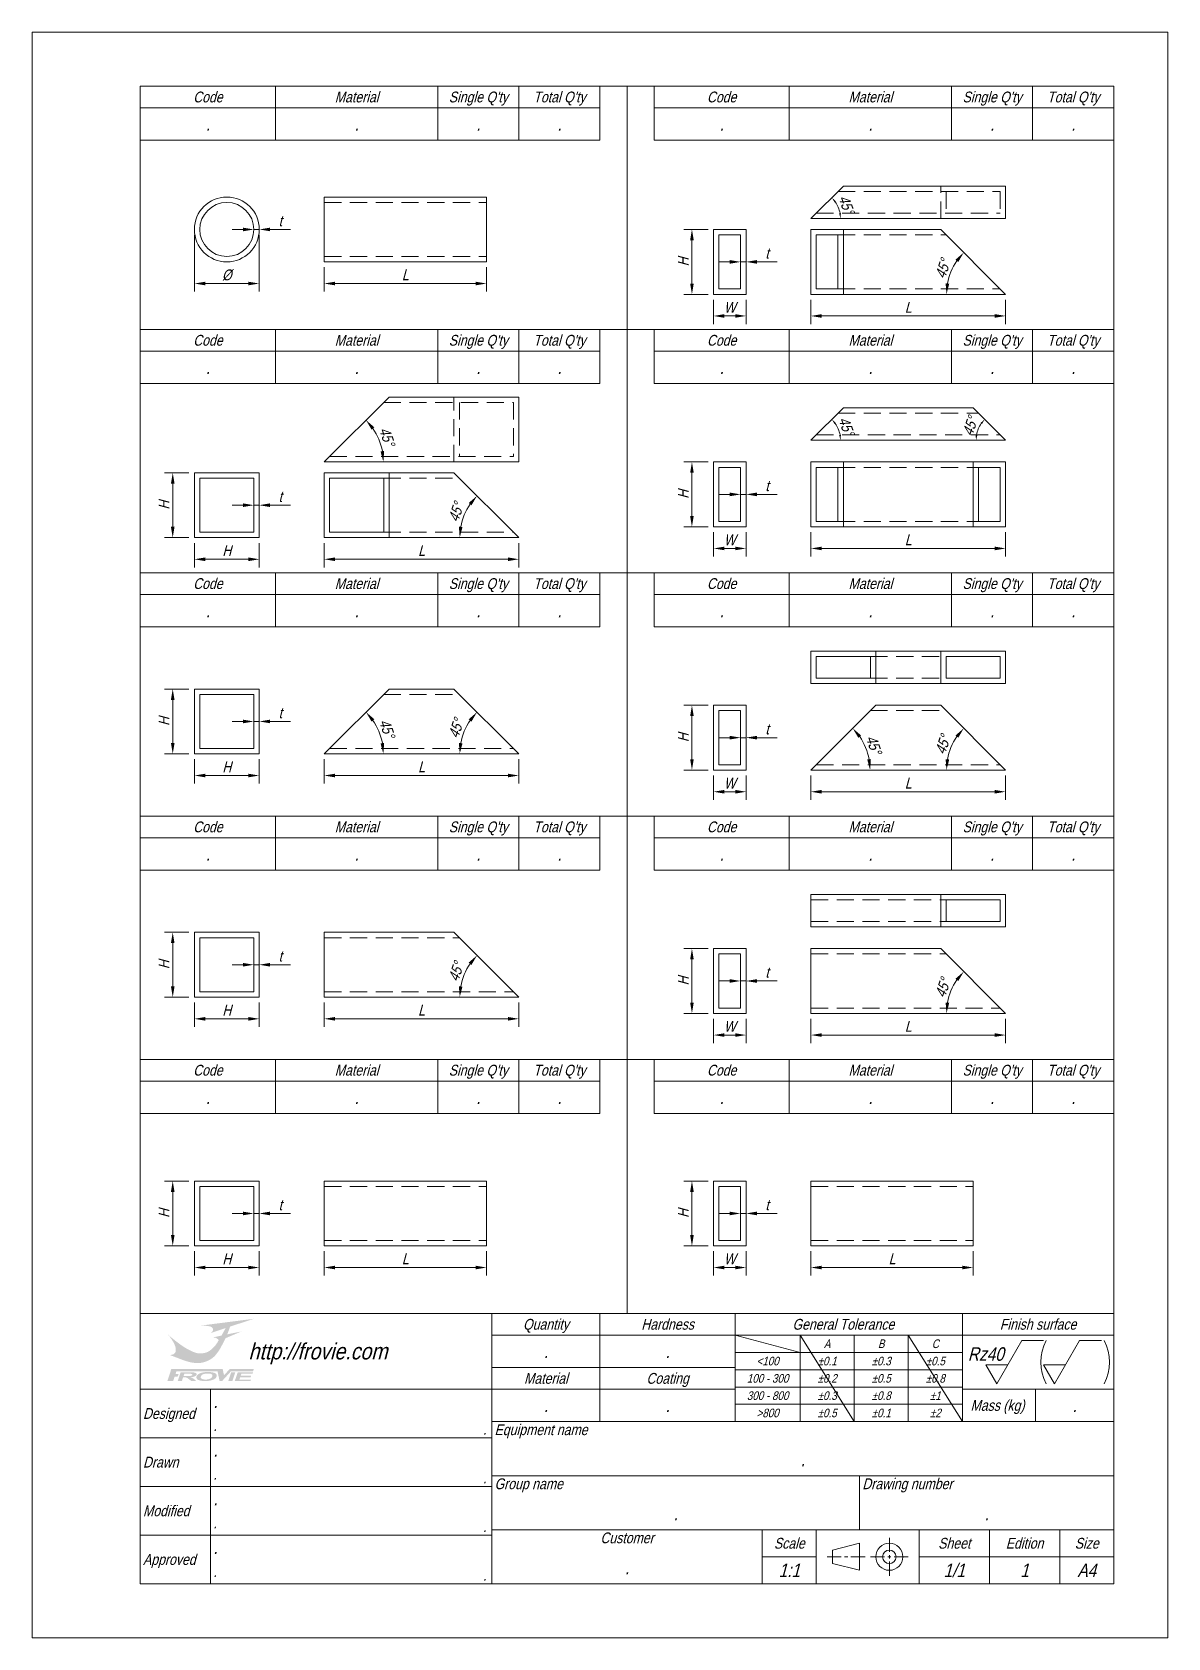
# Model space of a CAD drawing. Header units: millimetres. Extents: x 21 to 1591, y 51 to 2900.
# Drawn here: x 981.5 to 1191.5, y 51.2 to 348.2 of the extents above; entities that cross this region are included whole.
import ezdxf
from ezdxf.enums import TextEntityAlignment as Align

# ---------------------------------------------------------------- set-up
doc = ezdxf.new("R2010")
doc.units = ezdxf.units.MM
doc.header["$LTSCALE"] = 0.5
doc.linetypes.add('HIDDEN', pattern=[9.525, 6.35, -3.175])
doc.layers.get('0').update_dxf_attribs({"color": 9, "lineweight": 15})
doc.layers.get('Defpoints').update_dxf_attribs({"color": 9, "lineweight": 15})
doc.layers.add('Detaildimentions', color=5, linetype='Continuous', lineweight=15)
doc.layers.add('Namebox', color=9, linetype='Continuous', lineweight=20)
doc.styles.add('Capital', font='vnfonth.shx', dxfattribs={"width": 0.9, "oblique": 15})
doc.styles.add('Longhand', font='vnfont.shx', dxfattribs={"width": 0.85, "oblique": 15})

msp = doc.modelspace()

# ---------------------------------------------------------------- texts
at = {"layer": 'Detaildimentions', "color": 10, "style": 'Longhand', "oblique": 15, "width": 0.85}
for s, rotation, p in [('45°', 288.777831, (1130.5466, 315.8165)), ('H', 90, (1103.4927, 305.7231)), ('45°', 71.222169, (1151.3849, 303.9099)), ('45°', 288.777831, (1130.5466, 274.8165)), ('45°', 71.222169, (1156.4388, 274.8165)), ('45°', 288.777831, (1045.6006, 272.9099)), ('H', 90, (1007.4927, 260.7231)), ('45°', 71.222169, (1061.3849, 258.9099)), ('H', 90, (1103.4927, 262.7231)), ('H', 90, (1007.4927, 220.7231)), ('45°', 288.777831, (1045.6006, 218.9099)), ('45°', 71.222169, (1061.3849, 218.9099)), ('H', 90, (1103.4927, 217.7231)), ('45°', 288.777831, (1135.6006, 215.9099)), ('45°', 71.222169, (1151.3849, 215.9099)), ('H', 90, (1007.4927, 175.7231)), ('45°', 71.222169, (1061.3849, 173.9099)), ('H', 90, (1103.4927, 172.7231)), ('45°', 71.222169, (1151.3849, 170.9099)), ('H', 90, (1007.4927, 129.7231)), ('H', 90, (1103.4927, 129.7231))]:
    msp.add_text(s, height=2, rotation=rotation, dxfattribs=at).set_placement(p, align=Align.BOTTOM_CENTER)
for s, p in [('t', (1027.3822, 311.7231)), ('t', (1117.3822, 305.7231)), ('%%C', (1017.4927, 301.7231)), ('L', (1050.4927, 301.7231)), ('W', (1110.4927, 295.7231)), ('L', (1143.4927, 295.7231)), ('t', (1117.3822, 262.7231)), ('t', (1027.3822, 260.7231)), ('H', (1017.4927, 250.7231)), ('L', (1053.4927, 250.7231)), ('W', (1110.4927, 252.7231)), ('L', (1143.4927, 252.7231)), ('t', (1027.3822, 220.7231)), ('t', (1117.3822, 217.7231)), ('H', (1017.4927, 210.7231)), ('L', (1053.4927, 210.7231)), ('W', (1110.4927, 207.7231)), ('L', (1143.4927, 207.7231)), ('t', (1027.3822, 175.7231)), ('t', (1117.3822, 172.7231)), ('H', (1017.4927, 165.7231)), ('L', (1053.4927, 165.7231)), ('W', (1110.4927, 162.7231)), ('L', (1143.4927, 162.7231)), ('t', (1027.3822, 129.7231)), ('t', (1117.3822, 129.7231)), ('H', (1017.4927, 119.7231)), ('L', (1050.4927, 119.7231)), ('W', (1110.4927, 119.7231)), ('L', (1140.4927, 119.7231))]:
    msp.add_text(s, height=2, dxfattribs=at).set_placement(p, align=Align.BOTTOM_CENTER)
at = {"layer": 'Namebox', "color": 4, "style": 'Longhand', "oblique": 15, "width": 0.85}
for s, p in [('Code', (1013.9927, 336.2231)), ('Material', (1041.4927, 336.2231)), ("Single Q'ty", (1063.9927, 336.2231)), ("Total Q'ty", (1078.9927, 336.2231)), ('Code', (1108.9927, 336.2231)), ('Material', (1136.4927, 336.2231)), ("Single Q'ty", (1158.9927, 336.2231)), ("Total Q'ty", (1173.9927, 336.2231)), ('Code', (1013.9927, 291.2231)), ('Material', (1041.4927, 291.2231)), ("Single Q'ty", (1063.9927, 291.2231)), ("Total Q'ty", (1078.9927, 291.2231)), ('Code', (1108.9927, 291.2231)), ('Material', (1136.4927, 291.2231)), ("Single Q'ty", (1158.9927, 291.2231)), ("Total Q'ty", (1173.9927, 291.2231)), ('Code', (1013.9927, 246.2231)), ('Material', (1041.4927, 246.2231)), ("Single Q'ty", (1063.9927, 246.2231)), ("Total Q'ty", (1078.9927, 246.2231)), ('Code', (1108.9927, 246.2231)), ('Material', (1136.4927, 246.2231)), ("Single Q'ty", (1158.9927, 246.2231)), ("Total Q'ty", (1173.9927, 246.2231)), ('Code', (1013.9927, 201.2231)), ('Material', (1041.4927, 201.2231)), ("Single Q'ty", (1063.9927, 201.2231)), ("Total Q'ty", (1078.9927, 201.2231)), ('Code', (1108.9927, 201.2231)), ('Material', (1136.4927, 201.2231)), ("Single Q'ty", (1158.9927, 201.2231)), ("Total Q'ty", (1173.9927, 201.2231)), ('Code', (1013.9927, 156.2231)), ('Material', (1041.4927, 156.2231)), ("Single Q'ty", (1063.9927, 156.2231)), ("Total Q'ty", (1078.9927, 156.2231)), ('Code', (1108.9927, 156.2231)), ('Material', (1136.4927, 156.2231)), ("Single Q'ty", (1158.9927, 156.2231)), ("Total Q'ty", (1173.9927, 156.2231)), ('Quantity', (1076.4927, 109.2231)), ('Hardness', (1098.9927, 109.2231)), ('General Tolerance', (1131.4927, 109.2231)), ('Finish surface', (1167.4927, 109.2231)), ('Material', (1076.4927, 99.2231)), ('Coating', (1098.9927, 99.2231)), ('Mass (kg)', (1159.9927, 94.2231)), ('Scale', (1121.4927, 68.7231)), ('Sheet', (1151.9927, 68.7231)), ('Edition', (1164.9927, 68.7231)), ('Size', (1176.4927, 68.7231))]:
    msp.add_text(s, height=2, dxfattribs=at).set_placement(p, align=Align.MIDDLE_CENTER)
at = {"layer": 'Namebox', "color": 10, "style": 'Longhand', "oblique": 15, "width": 0.85}
for s, height, p in [('.', 2.5, (1013.9927, 331.2231)), ('.', 2.5, (1041.4927, 331.2231)), ('.', 2.5, (1063.9927, 331.2231)), ('.', 2.5, (1078.9927, 331.2231)), ('.', 2.5, (1108.9927, 331.2231)), ('.', 2.5, (1136.4927, 331.2231)), ('.', 2.5, (1158.9927, 331.2231)), ('.', 2.5, (1173.9927, 331.2231)), ('.', 2.5, (1013.9927, 286.2231)), ('.', 2.5, (1041.4927, 286.2231)), ('.', 2.5, (1063.9927, 286.2231)), ('.', 2.5, (1078.9927, 286.2231)), ('.', 2.5, (1108.9927, 286.2231)), ('.', 2.5, (1136.4927, 286.2231)), ('.', 2.5, (1158.9927, 286.2231)), ('.', 2.5, (1173.9927, 286.2231)), ('.', 2.5, (1013.9927, 241.2231)), ('.', 2.5, (1041.4927, 241.2231)), ('.', 2.5, (1063.9927, 241.2231)), ('.', 2.5, (1078.9927, 241.2231)), ('.', 2.5, (1108.9927, 241.2231)), ('.', 2.5, (1136.4927, 241.2231)), ('.', 2.5, (1158.9927, 241.2231)), ('.', 2.5, (1173.9927, 241.2231)), ('.', 2.5, (1013.9927, 196.2231)), ('.', 2.5, (1041.4927, 196.2231)), ('.', 2.5, (1063.9927, 196.2231)), ('.', 2.5, (1078.9927, 196.2231)), ('.', 2.5, (1108.9927, 196.2231)), ('.', 2.5, (1136.4927, 196.2231)), ('.', 2.5, (1158.9927, 196.2231)), ('.', 2.5, (1173.9927, 196.2231)), ('.', 2.5, (1013.9927, 151.2231)), ('.', 2.5, (1041.4927, 151.2231)), ('.', 2.5, (1063.9927, 151.2231)), ('.', 2.5, (1078.9927, 151.2231)), ('.', 2.5, (1108.9927, 151.2231)), ('.', 2.5, (1136.4927, 151.2231)), ('.', 2.5, (1158.9927, 151.2231)), ('.', 2.5, (1173.9927, 151.2231)), ('A', 1.6, (1128.4927, 105.6231)), ('B', 1.6, (1138.4927, 105.6231)), ('C', 1.6, (1148.4927, 105.6231)), ('.', 2.5, (1076.4927, 104.2231)), ('.', 2.5, (1098.9927, 104.2231)), ('<100', 1.6, (1117.4927, 102.4231)), ('±0.1', 1.6, (1128.4927, 102.4231)), ('±0.3', 1.6, (1138.4927, 102.4231)), ('±0.5', 1.6, (1148.4927, 102.4231)), ('100 - 300', 1.6, (1117.4927, 99.2231)), ('±0.2', 1.6, (1128.4927, 99.2231)), ('±0.5', 1.6, (1138.4927, 99.2231)), ('±0.8', 1.6, (1148.4927, 99.2231)), ('300 - 800', 1.6, (1117.4927, 96.0231)), ('±0.3', 1.6, (1128.4927, 96.0231)), ('±0.8', 1.6, (1138.4927, 96.0231)), ('±1', 1.6, (1148.4927, 96.0231)), ('.', 2.5, (1076.4927, 94.2231)), ('.', 2.5, (1098.9927, 94.2231)), ('>800', 1.6, (1117.4927, 92.8231)), ('±0.5', 1.6, (1128.4927, 92.8231)), ('±0.1', 1.6, (1138.4927, 92.8231)), ('±2', 1.6, (1148.4927, 92.8231)), ('.', 2.5, (1174.2427, 94.2231)), ('1:1', 2.5, (1121.4927, 63.7231)), ('1/1', 2.5, (1151.9927, 63.7231)), ('1', 2.5, (1164.9927, 63.7231)), ('A4', 2.5, (1176.4927, 63.7231))]:
    msp.add_text(s, height=height, dxfattribs=at).set_placement(p, align=Align.MIDDLE_CENTER)
at = {"layer": 'Namebox', "color": 4, "style": 'Longhand', "oblique": 15}
for s, height, width, p in [('http://frovie.com', 3, 0.9, (1021.4927, 104.2231)), ('Designed', 2, 0.85, (1001.9927, 92.7231)), ('.', 2, 0.85, (1014.9927, 90.4731)), ('Drawn', 2, 0.85, (1001.9927, 83.7231)), ('.', 2, 0.85, (1014.9927, 81.4731)), ('Modified', 2, 0.85, (1001.9927, 74.7231)), ('.', 2, 0.85, (1014.9927, 72.4731)), ('Approved', 2, 0.85, (1001.9927, 65.7231)), ('.', 2, 0.85, (1014.9927, 63.4731))]:
    msp.add_text(s, height=height, dxfattribs=dict(at, width=width)).set_placement(p, align=Align.MIDDLE_LEFT)
at = {"layer": 'Namebox', "color": 10, "oblique": 15, "width": 0.85}
for s, style, p in [('Rz40', 'Longhand', (1157.8204, 101.7231)), ('.', 'Capital', (1123.9927, 82.2231)), ('.', 'Capital', (1100.4927, 72.2231)), ('.', 'Capital', (1157.9927, 72.2231))]:
    msp.add_text(s, height=2.5, dxfattribs=dict(at, style=style)).set_placement(p, align=Align.BOTTOM_CENTER)
at = {"layer": 'Namebox', "color": 10, "style": 'Longhand', "oblique": 15, "width": 0.85}
for p in [(1014.9927, 94.9731), (1014.9927, 85.9731), (1014.9927, 76.9731), (1014.9927, 67.9731)]:
    msp.add_text('.', height=2.5, dxfattribs=at).set_placement(p, align=Align.MIDDLE_LEFT)
at = {"layer": 'Namebox', "color": 4, "style": 'Longhand', "oblique": 15, "width": 0.85}
for p in [(1065.4927, 88.2231), (1065.4927, 79.2231), (1065.4927, 70.2231), (1065.4927, 61.2231)]:
    msp.add_text('.', height=2, dxfattribs=at).set_placement(p, align=Align.BOTTOM_RIGHT)
for s, p in [('Equipment name', (1066.9927, 90.7231)), ('Group name', (1066.9927, 80.7231)), ('Drawing number', (1134.9927, 80.7231))]:
    msp.add_text(s, height=2, dxfattribs=at).set_placement(p, align=Align.TOP_LEFT)
msp.add_text('Customer', height=2, dxfattribs=at).set_placement((1091.4927, 70.7231), align=Align.TOP_CENTER)
at = {"layer": 'Namebox', "color": 6, "style": 'Capital', "oblique": 15, "width": 0.85}
msp.add_text('.', height=2.5, dxfattribs=at).set_placement((1091.4927, 62.2231), align=Align.BOTTOM_CENTER)

# ---------------------------------------------------------------- blocks, each defined once
blk = doc.blocks.new('A$C22B54562')
at = {"linetype": 'Continuous', "lineweight": 0, "true_color": 0x0000fe}
h = blk.add_hatch(color=5, dxfattribs=at)
edge = h.paths.add_edge_path()
edge.add_spline(control_points=[(138.5, 108), (139.6, 110.7), (141, 114.5), (142.9, 119.5), (142.9, 119.5), (142.9, 119.5), (145.2, 126), (145.2, 126), (145.2, 126), (145.2, 126), (200, 144), (200, 144), (200, 144), (200, 144), (78.3, 128.4), (78.3, 128.4), (78.3, 128.4), (78.3, 128.4), (84.4, 128.1), (84.4, 128.1), (84.4, 128.1), (89.1, 127.8), (92.8, 127.5), (95.6, 127), (95.6, 127), (101, 126.3), (104.3, 124.2), (105.5, 120.6), (105.5, 120.6), (106.4, 118.1), (105.6, 115.7), (103, 113.3), (103, 113.3), (102.2, 112.6), (101.3, 112), (100.3, 111.3), (100.3, 111.3), (100.3, 111.3), (99, 110.7), (99, 110.7), (99, 110.7), (99, 110.7), (134.8, 122.5), (134.8, 122.5), (134.8, 122.5), (134.8, 122.5), (125.3, 105.2), (125.3, 105.2), (125.3, 105.2), (125.3, 105.2), (105.3, 100.9), (105.3, 100.9), (105.3, 100.9), (109.9, 100.8), (113.5, 99.7), (116.1, 97.5), (116.1, 97.5), (117.5, 96.4), (118.3, 95.4), (118.6, 94.3), (118.6, 94.3), (114.9, 86.9), (109.9, 80.5), (103.9, 75), (103.9, 75), (100.9, 72.2), (98.2, 70.2), (96, 68.9), (96, 68.9), (93.4, 67.2), (90, 65.9), (85.9, 64.9), (85.9, 64.9), (77.5, 62.9), (69.5, 63.5), (61.7, 66.7), (61.7, 66.7), (53.9, 69.9), (46.3, 73.8), (38.8, 78.5), (38.8, 78.5), (38.8, 78.5), (30, 84.6), (30, 84.6), (30, 84.6), (16.3, 94.7), (6.5, 102.6), (0.7, 108.2), (0.7, 108.2), (4.1, 104.7), (7.5, 100.4), (10.8, 95.1), (10.8, 95.1), (13.1, 91.5), (14.8, 88.6), (15.8, 86.4), (15.8, 86.4), (17.3, 83.1), (18.2, 80.7), (18.6, 79.4), (18.6, 79.4), (19.9, 75), (19.9, 71.1), (18.9, 67.6), (18.9, 67.6), (17.8, 64.1), (15.2, 61.9), (11, 60.9), (11, 60.9), (9.7, 60.6), (8.3, 60.5), (6.9, 60.5), (6.9, 60.5), (6.9, 60.5), (5, 60.6), (5, 60.6), (5, 60.6), (5, 60.6), (29.6, 51.1), (29.6, 51.1), (29.6, 51.1), (36.9, 48.3), (43.4, 46.1), (49.2, 44.5), (49.2, 44.5), (53.7, 43.3), (57.7, 42.5), (61.4, 42.2), (61.4, 42.2), (64, 41.9), (67.4, 41.7), (71.4, 41.7), (71.4, 41.7), (77.3, 41.7), (83.6, 42.9), (90.3, 45.5), (90.3, 45.5), (95.5, 47.5), (100.3, 50.2), (104.6, 53.6), (104.6, 53.6), (107.9, 55.9), (111.3, 59.6), (115, 64.5), (115, 64.5), (117.3, 67.6), (119.5, 70.7), (121.5, 74.1), (121.5, 74.1), (123.1, 76.6), (127.4, 84.9), (134.4, 99), (134.4, 99), (134.4, 99), (171.1, 114.7), (171.1, 114.7), (171.1, 114.7), (171.1, 114.7), (138.5, 108), (138.5, 108)], knot_values=[0, 0, 0, 0, 0.025, 0.025, 0.025, 0.025, 0.05, 0.05, 0.05, 0.05, 0.075, 0.075, 0.075, 0.075, 0.1, 0.1, 0.1, 0.1, 0.125, 0.125, 0.125, 0.125, 0.15, 0.15, 0.15, 0.15, 0.175, 0.175, 0.175, 0.175, 0.2, 0.2, 0.2, 0.2, 0.225, 0.225, 0.225, 0.225, 0.25, 0.25, 0.25, 0.25, 0.275, 0.275, 0.275, 0.275, 0.3, 0.3, 0.3, 0.3, 0.325, 0.325, 0.325, 0.325, 0.35, 0.35, 0.35, 0.35, 0.375, 0.375, 0.375, 0.375, 0.4, 0.4, 0.4, 0.4, 0.425, 0.425, 0.425, 0.425, 0.45, 0.45, 0.45, 0.45, 0.475, 0.475, 0.475, 0.475, 0.5, 0.5, 0.5, 0.5, 0.525, 0.525, 0.525, 0.525, 0.55, 0.55, 0.55, 0.55, 0.575, 0.575, 0.575, 0.575, 0.6, 0.6, 0.6, 0.6, 0.625, 0.625, 0.625, 0.625, 0.65, 0.65, 0.65, 0.65, 0.675, 0.675, 0.675, 0.675, 0.7, 0.7, 0.7, 0.7, 0.725, 0.725, 0.725, 0.725, 0.75, 0.75, 0.75, 0.75, 0.775, 0.775, 0.775, 0.775, 0.8, 0.8, 0.8, 0.8, 0.825, 0.825, 0.825, 0.825, 0.85, 0.85, 0.85, 0.85, 0.875, 0.875, 0.875, 0.875, 0.9, 0.9, 0.9, 0.9, 0.925, 0.925, 0.925, 0.925, 0.95, 0.95, 0.95, 0.95, 0.975, 0.975, 0.975, 0.975, 1, 1, 1, 1], degree=3, periodic=0)
at = {"linetype": 'Continuous', "lineweight": 0, "true_color": 0xfe0000}
h = blk.add_hatch(color=1, dxfattribs=at)
edge = h.paths.add_edge_path()
edge.add_spline(control_points=[(138.7, 115.8), (138.7, 115.8), (143.5, 128), (143.5, 128), (143.5, 128), (143.5, 128), (173, 137.7), (173, 137.7), (173, 137.7), (173, 137.7), (99.9, 128.4), (99.9, 128.4), (99.9, 128.4), (104.6, 126.7), (107.3, 124.2), (108.1, 120.9), (108.1, 120.9), (108.5, 119.2), (108.3, 117.5), (107.7, 116), (107.7, 116), (128.5, 122.9), (139, 126.4), (139, 126.5), (139, 126.5), (134.8, 117.7), (129.7, 108.1), (123.8, 97.8), (123.8, 97.8), (117.8, 87.5), (113.3, 80.5), (110.2, 76.9), (110.2, 76.9), (106.3, 72.1), (101.4, 68.3), (95.7, 65.4), (95.7, 65.4), (88, 61.4), (79.9, 59.8), (71.3, 60.5), (71.3, 60.5), (63.3, 61.2), (52, 66), (37.5, 74.8), (37.5, 74.8), (33.1, 77.6), (28.5, 80.5), (23.8, 83.8), (23.8, 83.8), (23.8, 83.8), (18.3, 87.8), (18.3, 87.8), (18.3, 87.8), (18.3, 87.8), (20.8, 81.8), (20.8, 81.8), (20.8, 81.8), (22.4, 77.3), (23.2, 73.6), (23.1, 70.6), (23.1, 70.6), (23, 68.1), (22.1, 65.4), (20.2, 62.8), (20.2, 62.8), (19.3, 61.5), (18.4, 60.5), (17.5, 59.8), (17.5, 59.8), (17.5, 59.8), (19.9, 58.7), (19.9, 58.7), (19.9, 58.7), (22.7, 57.5), (27.1, 55.7), (33, 53.5), (33, 53.5), (38, 51.6), (41.5, 50.3), (43.2, 49.7), (43.2, 49.7), (46.6, 48.4), (49.8, 47.5), (52.9, 46.8), (52.9, 46.8), (60, 45.1), (66.6, 44.4), (72.7, 44.6), (72.7, 44.6), (85.6, 45.2), (96.8, 50.1), (106.3, 59.3), (106.3, 59.3), (112.8, 65.7), (119.4, 75.3), (126.1, 88.4), (126.1, 88.4), (130.5, 96.9), (134.7, 106), (138.7, 115.8)], knot_values=[0, 0, 0, 0, 0.04, 0.04, 0.04, 0.04, 0.08, 0.08, 0.08, 0.08, 0.12, 0.12, 0.12, 0.12, 0.16, 0.16, 0.16, 0.16, 0.2, 0.2, 0.2, 0.2, 0.24, 0.24, 0.24, 0.24, 0.28, 0.28, 0.28, 0.28, 0.32, 0.32, 0.32, 0.32, 0.36, 0.36, 0.36, 0.36, 0.4, 0.4, 0.4, 0.4, 0.44, 0.44, 0.44, 0.44, 0.48, 0.48, 0.48, 0.48, 0.52, 0.52, 0.52, 0.52, 0.56, 0.56, 0.56, 0.56, 0.6, 0.6, 0.6, 0.6, 0.64, 0.64, 0.64, 0.64, 0.68, 0.68, 0.68, 0.68, 0.72, 0.72, 0.72, 0.72, 0.76, 0.76, 0.76, 0.76, 0.8, 0.8, 0.8, 0.8, 0.84, 0.84, 0.84, 0.84, 0.88, 0.88, 0.88, 0.88, 0.92, 0.92, 0.92, 0.92, 0.96, 0.96, 0.96, 0.96, 1, 1, 1, 1], degree=3, periodic=0)
edge = h.paths.add_edge_path(flags=17)
edge.add_spline(control_points=[(120, 96.3), (120, 96.3), (123.8, 102.9), (123.8, 102.9), (123.8, 102.9), (123.8, 102.9), (113.9, 100.9), (113.9, 100.9), (113.9, 100.9), (116.2, 100.3), (117.9, 99.4), (119, 98.1), (119, 98.1), (119.5, 97.5), (119.9, 96.9), (120, 96.3)], knot_values=[0, 0, 0, 0, 0.25, 0.25, 0.25, 0.25, 0.5, 0.5, 0.5, 0.5, 0.75, 0.75, 0.75, 0.75, 1, 1, 1, 1], degree=3, periodic=0)
edge = h.paths.add_edge_path(flags=17)
edge.add_spline(control_points=[(137.4, 105.8), (137.4, 105.8), (152.1, 108.9), (152.1, 108.9), (152.1, 108.9), (152.1, 108.9), (135.7, 101.9), (135.7, 101.9), (135.7, 101.9), (135.7, 101.9), (137.4, 105.8), (137.4, 105.8)], knot_values=[0, 0, 0, 0, 0.333333, 0.333333, 0.333333, 0.333333, 0.666667, 0.666667, 0.666667, 0.666667, 1, 1, 1, 1], degree=3, periodic=0)
at = {"linetype": 'Continuous', "lineweight": 0, "true_color": 0x0000fe}
h = blk.add_hatch(color=5, dxfattribs=at)
edge = h.paths.add_edge_path()
edge.add_spline(control_points=[(198.1, 22.5), (198.1, 22.5), (199.9, 27.8), (199.9, 27.8), (199.9, 27.8), (199.9, 27.8), (144.1, 27.8), (144.1, 27.8), (144.1, 27.8), (144.1, 27.8), (131, 13.4), (131, 13.4), (131, 13.4), (131, 13.4), (127.9, 27.8), (127.9, 27.8), (127.9, 27.8), (127.9, 27.8), (9.2, 27.8), (9.2, 27.8), (9.2, 27.8), (9.2, 27.8), (0, 0), (0, 0), (0, 0), (0, 0), (13.5, 0), (13.5, 0), (13.5, 0), (13.5, 0), (16.9, 10.3), (16.9, 10.3), (16.9, 10.3), (16.9, 10.3), (23.9, 10.3), (23.9, 10.3), (23.9, 10.3), (23.9, 10.3), (25.9, 16), (25.9, 16), (25.9, 16), (25.9, 16), (18.9, 16), (18.9, 16), (18.9, 16), (18.9, 16), (21, 22.4), (21, 22.4), (21, 22.4), (21, 22.4), (116.1, 22.3), (116.1, 22.3), (116.1, 22.3), (116.1, 22.3), (120.8, 0), (120.8, 0), (120.8, 0), (120.8, 0), (126.5, 0), (126.5, 0), (126.5, 0), (126.5, 0), (146.8, 22.4), (146.8, 22.4), (146.8, 22.4), (146.8, 22.4), (198.1, 22.5), (198.1, 22.5)], knot_values=[0, 0, 0, 0, 0.058824, 0.058824, 0.058824, 0.058824, 0.117647, 0.117647, 0.117647, 0.117647, 0.176471, 0.176471, 0.176471, 0.176471, 0.235294, 0.235294, 0.235294, 0.235294, 0.294118, 0.294118, 0.294118, 0.294118, 0.352941, 0.352941, 0.352941, 0.352941, 0.411765, 0.411765, 0.411765, 0.411765, 0.470588, 0.470588, 0.470588, 0.470588, 0.529412, 0.529412, 0.529412, 0.529412, 0.588235, 0.588235, 0.588235, 0.588235, 0.647059, 0.647059, 0.647059, 0.647059, 0.705882, 0.705882, 0.705882, 0.705882, 0.764706, 0.764706, 0.764706, 0.764706, 0.823529, 0.823529, 0.823529, 0.823529, 0.882353, 0.882353, 0.882353, 0.882353, 0.941176, 0.941176, 0.941176, 0.941176, 1, 1, 1, 1], degree=3, periodic=0)
at = {"linetype": 'Continuous', "lineweight": 0, "true_color": 0xfe0000}
h = blk.add_hatch(color=1, dxfattribs=at)
edge = h.paths.add_edge_path()
edge.add_spline(control_points=[(23.9, 0), (23.9, 0), (30.8, 20.3), (30.8, 20.3), (30.8, 20.3), (30.8, 20.3), (51.1, 20.3), (51.1, 20.3), (51.1, 20.3), (56.2, 20.3), (59.9, 20.2), (62, 19.8), (62, 19.8), (64.2, 19.4), (65.9, 18.8), (67, 17.9), (67, 17.9), (68, 16.9), (68.4, 15.8), (68, 14.6), (68, 14.6), (67.5, 13.1), (66, 11.9), (63.5, 10.9), (63.5, 10.9), (61.1, 9.9), (57.7, 9.2), (53.4, 9), (53.4, 9), (55.3, 8.5), (56.9, 7.9), (58, 7.3), (58, 7.3), (59.2, 6.7), (60.6, 5.6), (62.4, 4), (62.4, 4), (62.4, 4), (66.9, 0), (66.9, 0), (66.9, 0), (66.9, 0), (55.4, 0), (55.4, 0), (55.4, 0), (55.4, 0), (49.9, 4.4), (49.9, 4.4), (49.9, 4.4), (47.9, 6), (46.6, 7), (45.8, 7.4), (45.8, 7.4), (45, 7.8), (44.1, 8.1), (43.2, 8.3), (43.2, 8.3), (42.2, 8.4), (40.6, 8.5), (38.4, 8.5), (38.4, 8.5), (38.4, 8.5), (36.4, 8.5), (36.4, 8.5), (36.4, 8.5), (36.4, 8.5), (33.6, 0), (33.6, 0), (33.6, 0), (33.6, 0), (23.9, 0), (23.9, 0)], knot_values=[0, 0, 0, 0, 0.055556, 0.055556, 0.055556, 0.055556, 0.111111, 0.111111, 0.111111, 0.111111, 0.166667, 0.166667, 0.166667, 0.166667, 0.222222, 0.222222, 0.222222, 0.222222, 0.277778, 0.277778, 0.277778, 0.277778, 0.333333, 0.333333, 0.333333, 0.333333, 0.388889, 0.388889, 0.388889, 0.388889, 0.444444, 0.444444, 0.444444, 0.444444, 0.5, 0.5, 0.5, 0.5, 0.555556, 0.555556, 0.555556, 0.555556, 0.611111, 0.611111, 0.611111, 0.611111, 0.666667, 0.666667, 0.666667, 0.666667, 0.722222, 0.722222, 0.722222, 0.722222, 0.777778, 0.777778, 0.777778, 0.777778, 0.833333, 0.833333, 0.833333, 0.833333, 0.888889, 0.888889, 0.888889, 0.888889, 0.944444, 0.944444, 0.944444, 0.944444, 1, 1, 1, 1], degree=3, periodic=0)
edge = h.paths.add_edge_path(flags=16)
edge.add_spline(control_points=[(37.5, 11.7), (37.5, 11.7), (44.7, 11.7), (44.7, 11.7), (44.7, 11.7), (49.3, 11.7), (52.2, 11.8), (53.4, 12), (53.4, 12), (54.6, 12.2), (55.6, 12.4), (56.4, 12.9), (56.4, 12.9), (57.2, 13.3), (57.7, 13.8), (57.9, 14.4), (57.9, 14.4), (58.2, 15.1), (57.9, 15.6), (57.2, 16), (57.2, 16), (56.5, 16.5), (55.4, 16.7), (53.8, 16.8), (53.8, 16.8), (53.1, 16.9), (50.7, 16.9), (46.8, 16.9), (46.8, 16.9), (46.8, 16.9), (39.3, 16.9), (39.3, 16.9), (39.3, 16.9), (39.3, 16.9), (37.5, 11.7), (37.5, 11.7)], knot_values=[0, 0, 0, 0, 0.111111, 0.111111, 0.111111, 0.111111, 0.222222, 0.222222, 0.222222, 0.222222, 0.333333, 0.333333, 0.333333, 0.333333, 0.444444, 0.444444, 0.444444, 0.444444, 0.555556, 0.555556, 0.555556, 0.555556, 0.666667, 0.666667, 0.666667, 0.666667, 0.777778, 0.777778, 0.777778, 0.777778, 0.888889, 0.888889, 0.888889, 0.888889, 1, 1, 1, 1], degree=3, periodic=0)
edge = h.paths.add_edge_path()
edge.add_spline(control_points=[(67.5, 10.4), (68.2, 12.5), (69.5, 14.2), (71.4, 15.6), (71.4, 15.6), (72.9, 16.7), (74.7, 17.6), (76.8, 18.4), (76.8, 18.4), (79, 19.2), (81.2, 19.8), (83.6, 20.2), (83.6, 20.2), (86.8, 20.8), (90.3, 21), (94.2, 21), (94.2, 21), (101.3, 21), (106.6, 20.1), (110.2, 18.3), (110.2, 18.3), (113.8, 16.4), (115, 13.8), (113.9, 10.5), (113.9, 10.5), (112.8, 7.2), (109.9, 4.6), (105, 2.8), (105, 2.8), (100.2, 0.9), (94.3, 0), (87.3, 0), (87.3, 0), (80.2, 0), (74.8, 0.9), (71.2, 2.8), (71.2, 2.8), (67.6, 4.6), (66.4, 7.2), (67.5, 10.4)], knot_values=[0, 0, 0, 0, 0.1, 0.1, 0.1, 0.1, 0.2, 0.2, 0.2, 0.2, 0.3, 0.3, 0.3, 0.3, 0.4, 0.4, 0.4, 0.4, 0.5, 0.5, 0.5, 0.5, 0.6, 0.6, 0.6, 0.6, 0.7, 0.7, 0.7, 0.7, 0.8, 0.8, 0.8, 0.8, 0.9, 0.9, 0.9, 0.9, 1, 1, 1, 1], degree=3, periodic=0)
edge = h.paths.add_edge_path(flags=16)
edge.add_spline(control_points=[(77.5, 10.5), (76.7, 8.2), (77.4, 6.5), (79.5, 5.3), (79.5, 5.3), (81.6, 4.1), (84.6, 3.5), (88.4, 3.5), (88.4, 3.5), (92.3, 3.5), (95.6, 4.1), (98.5, 5.3), (98.5, 5.3), (101.3, 6.5), (103.2, 8.2), (104, 10.6), (104, 10.6), (104.8, 12.9), (104.1, 14.7), (102.1, 15.8), (102.1, 15.8), (100.1, 17), (97.1, 17.5), (93.1, 17.5), (93.1, 17.5), (89.1, 17.5), (85.7, 16.9), (82.9, 15.8), (82.9, 15.8), (80.1, 14.6), (78.3, 12.9), (77.5, 10.5)], knot_values=[0, 0, 0, 0, 0.125, 0.125, 0.125, 0.125, 0.25, 0.25, 0.25, 0.25, 0.375, 0.375, 0.375, 0.375, 0.5, 0.5, 0.5, 0.5, 0.625, 0.625, 0.625, 0.625, 0.75, 0.75, 0.75, 0.75, 0.875, 0.875, 0.875, 0.875, 1, 1, 1, 1], degree=3, periodic=0)
edge = h.paths.add_edge_path()
edge.add_spline(control_points=[(140.7, 0), (140.7, 0), (147.6, 20.4), (147.6, 20.4), (147.6, 20.4), (147.6, 20.4), (157.2, 20.4), (157.2, 20.4), (157.2, 20.4), (157.2, 20.4), (150.4, 0), (150.4, 0), (150.4, 0), (150.4, 0), (140.7, 0), (140.7, 0)], knot_values=[0, 0, 0, 0, 0.25, 0.25, 0.25, 0.25, 0.5, 0.5, 0.5, 0.5, 0.75, 0.75, 0.75, 0.75, 1, 1, 1, 1], degree=3, periodic=0)
edge = h.paths.add_edge_path()
edge.add_spline(control_points=[(155.8, 0), (155.8, 0), (162.7, 20.3), (162.7, 20.3), (162.7, 20.3), (162.7, 20.3), (198.1, 20.3), (198.1, 20.3), (198.1, 20.3), (198.1, 20.3), (197, 16.9), (197, 16.9), (197, 16.9), (197, 16.9), (171.2, 16.9), (171.2, 16.9), (171.2, 16.9), (171.2, 16.9), (169.7, 12.4), (169.7, 12.4), (169.7, 12.4), (169.7, 12.4), (193.7, 12.4), (193.7, 12.4), (193.7, 12.4), (193.7, 12.4), (192.5, 9), (192.5, 9), (192.5, 9), (192.5, 9), (168.5, 9), (168.5, 9), (168.5, 9), (168.5, 9), (166.6, 3.4), (166.6, 3.4), (166.6, 3.4), (166.6, 3.4), (193.4, 3.4), (193.4, 3.4), (193.4, 3.4), (193.4, 3.4), (192.2, 0), (192.2, 0), (192.2, 0), (192.2, 0), (155.8, 0), (155.8, 0)], knot_values=[0, 0, 0, 0, 0.083333, 0.083333, 0.083333, 0.083333, 0.166667, 0.166667, 0.166667, 0.166667, 0.25, 0.25, 0.25, 0.25, 0.333333, 0.333333, 0.333333, 0.333333, 0.416667, 0.416667, 0.416667, 0.416667, 0.5, 0.5, 0.5, 0.5, 0.583333, 0.583333, 0.583333, 0.583333, 0.666667, 0.666667, 0.666667, 0.666667, 0.75, 0.75, 0.75, 0.75, 0.833333, 0.833333, 0.833333, 0.833333, 0.916667, 0.916667, 0.916667, 0.916667, 1, 1, 1, 1], degree=3, periodic=0)

# ---------------------------------------------------------------- linework, layer by layer
at = {"color": 5, "ltscale": 0.5}
for p, q in [((1026.4927, 338.2231), (1026.4927, 328.2231)), ((1056.4927, 338.2231), (1056.4927, 328.2231)), ((1071.4927, 338.2231), (1071.4927, 328.2231)), ((1121.4927, 338.2231), (1121.4927, 328.2231)), ((1151.4927, 338.2231), (1151.4927, 328.2231)), ((1166.4927, 338.2231), (1166.4927, 328.2231)), ((1086.4927, 334.2231), (1001.4927, 334.2231)), ((1181.4927, 334.2231), (1096.4927, 334.2231)), ((1026.4927, 293.2231), (1026.4927, 283.2231)), ((1056.4927, 293.2231), (1056.4927, 283.2231)), ((1071.4927, 293.2231), (1071.4927, 283.2231)), ((1121.4927, 293.2231), (1121.4927, 283.2231)), ((1151.4927, 293.2231), (1151.4927, 283.2231)), ((1166.4927, 293.2231), (1166.4927, 283.2231)), ((1086.4927, 289.2231), (1001.4927, 289.2231)), ((1181.4927, 289.2231), (1096.4927, 289.2231)), ((1026.4927, 248.2231), (1026.4927, 238.2231)), ((1056.4927, 248.2231), (1056.4927, 238.2231)), ((1071.4927, 248.2231), (1071.4927, 238.2231)), ((1121.4927, 248.2231), (1121.4927, 238.2231)), ((1151.4927, 248.2231), (1151.4927, 238.2231)), ((1166.4927, 248.2231), (1166.4927, 238.2231)), ((1086.4927, 244.2231), (1001.4927, 244.2231)), ((1181.4927, 244.2231), (1096.4927, 244.2231)), ((1026.4927, 203.2231), (1026.4927, 193.2231)), ((1056.4927, 203.2231), (1056.4927, 193.2231)), ((1071.4927, 203.2231), (1071.4927, 193.2231)), ((1121.4927, 203.2231), (1121.4927, 193.2231)), ((1151.4927, 203.2231), (1151.4927, 193.2231)), ((1166.4927, 203.2231), (1166.4927, 193.2231)), ((1086.4927, 199.2231), (1001.4927, 199.2231)), ((1181.4927, 199.2231), (1096.4927, 199.2231)), ((1026.4927, 158.2231), (1026.4927, 148.2231)), ((1056.4927, 158.2231), (1056.4927, 148.2231)), ((1071.4927, 158.2231), (1071.4927, 148.2231)), ((1121.4927, 158.2231), (1121.4927, 148.2231)), ((1151.4927, 158.2231), (1151.4927, 148.2231)), ((1166.4927, 158.2231), (1166.4927, 148.2231)), ((1086.4927, 154.2231), (1001.4927, 154.2231)), ((1181.4927, 154.2231), (1096.4927, 154.2231))]:
    msp.add_line(p, q, dxfattribs=at)
at = {"ltscale": 0.5}
for p, q in [((1091.4927, 338.2231), (1091.4927, 111.2231)), ((1125.4927, 313.7231), (1131.4927, 319.7231)), ((1131.4927, 319.7231), (1161.4927, 319.7231)), ((1161.4927, 313.7231), (1161.4927, 319.7231)), ((1035.4927, 317.7231), (1065.4927, 317.7231)), ((1035.4927, 305.7231), (1035.4927, 317.7231)), ((1065.4927, 305.7231), (1065.4927, 317.7231)), ((1125.4927, 313.7231), (1161.4927, 313.7231)), ((1125.4927, 311.7231), (1149.4927, 311.7231)), ((1125.4927, 299.7231), (1125.4927, 311.7231)), ((1126.4927, 310.7231), (1130.4927, 310.7231)), ((1126.4927, 310.7231), (1126.4927, 300.7231)), ((1130.4927, 310.7231), (1130.4927, 300.7231)), ((1131.4927, 311.7231), (1131.4927, 299.7231)), ((1161.4927, 299.7231), (1149.4927, 311.7231)), ((1035.4927, 305.7231), (1065.4927, 305.7231)), ((1126.4927, 300.7231), (1130.4927, 300.7231)), ((1125.4927, 299.7231), (1161.4927, 299.7231)), ((1181.4927, 293.2231), (1001.4927, 293.2231)), ((1035.4927, 268.7231), (1047.4927, 280.7231)), ((1047.4927, 280.7231), (1071.4927, 280.7231)), ((1071.4927, 268.7231), (1071.4927, 280.7231)), ((1125.4927, 272.7231), (1131.4927, 278.7231)), ((1131.4927, 278.7231), (1155.4927, 278.7231)), ((1161.4927, 272.7231), (1155.4927, 278.7231)), ((1125.4927, 272.7231), (1161.4927, 272.7231)), ((1035.4927, 268.7231), (1071.4927, 268.7231)), ((1125.4927, 268.7231), (1161.4927, 268.7231)), ((1125.4927, 256.7231), (1125.4927, 268.7231)), ((1125.4927, 256.7231), (1125.4927, 268.7231)), ((1130.4927, 267.7231), (1126.4927, 267.7231)), ((1126.4927, 267.7231), (1126.4927, 257.7231)), ((1130.4927, 267.7231), (1130.4927, 257.7231)), ((1131.4927, 256.7231), (1131.4927, 268.7231)), ((1155.4927, 256.7231), (1155.4927, 268.7231)), ((1156.4927, 267.7231), (1160.4927, 267.7231)), ((1156.4927, 267.7231), (1156.4927, 257.7231)), ((1160.4927, 267.7231), (1160.4927, 257.7231)), ((1161.4927, 256.7231), (1161.4927, 268.7231)), ((1035.4927, 266.7231), (1059.4927, 266.7231)), ((1035.4927, 254.7231), (1035.4927, 266.7231)), ((1036.4927, 265.7231), (1046.4927, 265.7231)), ((1036.4927, 265.7231), (1036.4927, 255.7231)), ((1046.4927, 265.7231), (1046.4927, 255.7231)), ((1047.4927, 266.7231), (1047.4927, 254.7231)), ((1071.4927, 254.7231), (1059.4927, 266.7231)), ((1036.4927, 255.7231), (1046.4927, 255.7231)), ((1125.4927, 256.7231), (1161.4927, 256.7231)), ((1130.4927, 257.7231), (1126.4927, 257.7231)), ((1156.4927, 257.7231), (1160.4927, 257.7231)), ((1035.4927, 254.7231), (1071.4927, 254.7231)), ((1181.4927, 248.2231), (1001.4927, 248.2231)), ((1125.4927, 233.7231), (1161.4927, 233.7231)), ((1125.4927, 227.7231), (1125.4927, 233.7231)), ((1125.4927, 227.7231), (1125.4927, 233.7231)), ((1136.4927, 232.7231), (1126.4927, 232.7231)), ((1126.4927, 232.7231), (1126.4927, 228.7231)), ((1136.4927, 232.7231), (1136.4927, 228.7231)), ((1137.4927, 227.7231), (1137.4927, 233.7231)), ((1149.4927, 227.7231), (1149.4927, 233.7231)), ((1150.4927, 232.7231), (1160.4927, 232.7231)), ((1150.4927, 232.7231), (1150.4927, 228.7231)), ((1160.4927, 232.7231), (1160.4927, 228.7231)), ((1161.4927, 227.7231), (1161.4927, 233.7231)), ((1136.4927, 228.7231), (1126.4927, 228.7231)), ((1150.4927, 228.7231), (1160.4927, 228.7231)), ((1035.4927, 214.7231), (1047.4927, 226.7231)), ((1047.4927, 226.7231), (1059.4927, 226.7231)), ((1071.4927, 214.7231), (1059.4927, 226.7231)), ((1125.4927, 227.7231), (1161.4927, 227.7231)), ((1125.4927, 211.7231), (1137.4927, 223.7231)), ((1137.4927, 223.7231), (1149.4927, 223.7231)), ((1161.4927, 211.7231), (1149.4927, 223.7231)), ((1035.4927, 214.7231), (1071.4927, 214.7231)), ((1125.4927, 211.7231), (1161.4927, 211.7231)), ((1181.4927, 203.2231), (1001.4927, 203.2231)), ((1125.4927, 188.7231), (1161.4927, 188.7231)), ((1125.4927, 182.7231), (1125.4927, 188.7231)), ((1149.4927, 182.7231), (1149.4927, 188.7231)), ((1150.4927, 187.7231), (1160.4927, 187.7231)), ((1150.4927, 187.7231), (1150.4927, 183.7231)), ((1160.4927, 187.7231), (1160.4927, 183.7231)), ((1161.4927, 182.7231), (1161.4927, 188.7231)), ((1035.4927, 181.7231), (1059.4927, 181.7231)), ((1035.4927, 169.7231), (1035.4927, 181.7231)), ((1071.4927, 169.7231), (1059.4927, 181.7231)), ((1125.4927, 182.7231), (1161.4927, 182.7231)), ((1150.4927, 183.7231), (1160.4927, 183.7231)), ((1125.4927, 178.7231), (1149.4927, 178.7231)), ((1125.4927, 166.7231), (1125.4927, 178.7231)), ((1161.4927, 166.7231), (1149.4927, 178.7231)), ((1035.4927, 169.7231), (1071.4927, 169.7231)), ((1125.4927, 166.7231), (1161.4927, 166.7231)), ((1181.4927, 158.2231), (1001.4927, 158.2231)), ((1035.4927, 135.7231), (1065.4927, 135.7231)), ((1035.4927, 123.7231), (1035.4927, 135.7231)), ((1065.4927, 123.7231), (1065.4927, 135.7231)), ((1125.4927, 135.7231), (1155.4927, 135.7231)), ((1125.4927, 123.7231), (1125.4927, 135.7231)), ((1155.4927, 123.7231), (1155.4927, 135.7231)), ((1035.4927, 123.7231), (1065.4927, 123.7231)), ((1125.4927, 123.7231), (1155.4927, 123.7231))]:
    msp.add_line(p, q, dxfattribs=at)
at = {"color": 8, "linetype": 'HIDDEN'}
for p, q in [((1130.4927, 318.7231), (1160.4927, 318.7231)), ((1149.4927, 313.7231), (1149.4927, 319.7231)), ((1150.4927, 318.7231), (1150.4927, 314.7231)), ((1160.4927, 318.7231), (1160.4927, 314.7231)), ((1035.4927, 316.7231), (1065.4927, 316.7231)), ((1126.4927, 314.7231), (1160.4927, 314.7231)), ((1130.4927, 310.7231), (1150.4927, 310.7231)), ((1035.4927, 306.7231), (1065.4927, 306.7231)), ((1130.4927, 300.7231), (1160.4927, 300.7231)), ((1046.4927, 279.7231), (1070.4927, 279.7231)), ((1059.4927, 268.7231), (1059.4927, 280.7231)), ((1060.4927, 279.7231), (1060.4927, 269.7231)), ((1070.4927, 279.7231), (1070.4927, 269.7231)), ((1130.4927, 277.7231), (1156.4927, 277.7231)), ((1126.4927, 273.7231), (1160.4927, 273.7231)), ((1036.4927, 269.7231), (1070.4927, 269.7231)), ((1130.4927, 267.7231), (1156.4927, 267.7231)), ((1046.4927, 265.7231), (1060.4927, 265.7231)), ((1046.4927, 255.7231), (1070.4927, 255.7231)), ((1130.4927, 257.7231), (1156.4927, 257.7231)), ((1136.4927, 232.7231), (1150.4927, 232.7231)), ((1136.4927, 228.7231), (1150.4927, 228.7231)), ((1046.4927, 225.7231), (1060.4927, 225.7231)), ((1136.4927, 222.7231), (1150.4927, 222.7231)), ((1036.4927, 215.7231), (1070.4927, 215.7231)), ((1126.4927, 212.7231), (1160.4927, 212.7231)), ((1125.4927, 187.7231), (1150.4927, 187.7231)), ((1125.4927, 183.7231), (1150.4927, 183.7231)), ((1035.4927, 180.7231), (1060.4927, 180.7231)), ((1125.4927, 177.7231), (1150.4927, 177.7231)), ((1035.4927, 170.7231), (1070.4927, 170.7231)), ((1125.4927, 167.7231), (1160.4927, 167.7231)), ((1035.4927, 134.7231), (1065.4927, 134.7231)), ((1125.4927, 134.7231), (1155.4927, 134.7231)), ((1035.4927, 124.7231), (1065.4927, 124.7231)), ((1125.4927, 124.7231), (1155.4927, 124.7231))]:
    msp.add_line(p, q, dxfattribs=at)
at = {"color": 7, "ltscale": 5}
msp.add_lwpolyline([(1001.4927, 61.2231), (1181.4927, 61.2231), (1181.4927, 338.2231), (1001.4927, 338.2231)], close=True, dxfattribs=at)
at = {"ltscale": 0.5}
for points in [[(1001.4927, 338.2231), (1086.4927, 338.2231), (1086.4927, 328.2231), (1001.4927, 328.2231)], [(1096.4927, 338.2231), (1181.4927, 338.2231), (1181.4927, 328.2231), (1096.4927, 328.2231)], [(1107.4927, 311.7231), (1113.4927, 311.7231), (1113.4927, 299.7231), (1107.4927, 299.7231)], [(1108.4927, 310.7231), (1112.4927, 310.7231), (1112.4927, 300.7231), (1108.4927, 300.7231)], [(1001.4927, 293.2231), (1086.4927, 293.2231), (1086.4927, 283.2231), (1001.4927, 283.2231)], [(1096.4927, 293.2231), (1181.4927, 293.2231), (1181.4927, 283.2231), (1096.4927, 283.2231)], [(1107.4927, 268.7231), (1113.4927, 268.7231), (1113.4927, 256.7231), (1107.4927, 256.7231)], [(1108.4927, 267.7231), (1112.4927, 267.7231), (1112.4927, 257.7231), (1108.4927, 257.7231)], [(1011.4927, 266.7231), (1023.4927, 266.7231), (1023.4927, 254.7231), (1011.4927, 254.7231)], [(1012.4927, 265.7231), (1022.4927, 265.7231), (1022.4927, 255.7231), (1012.4927, 255.7231)], [(1001.4927, 248.2231), (1086.4927, 248.2231), (1086.4927, 238.2231), (1001.4927, 238.2231)], [(1096.4927, 248.2231), (1181.4927, 248.2231), (1181.4927, 238.2231), (1096.4927, 238.2231)], [(1011.4927, 226.7231), (1023.4927, 226.7231), (1023.4927, 214.7231), (1011.4927, 214.7231)], [(1012.4927, 225.7231), (1022.4927, 225.7231), (1022.4927, 215.7231), (1012.4927, 215.7231)], [(1107.4927, 223.7231), (1113.4927, 223.7231), (1113.4927, 211.7231), (1107.4927, 211.7231)], [(1108.4927, 222.7231), (1112.4927, 222.7231), (1112.4927, 212.7231), (1108.4927, 212.7231)], [(1001.4927, 203.2231), (1086.4927, 203.2231), (1086.4927, 193.2231), (1001.4927, 193.2231)], [(1096.4927, 203.2231), (1181.4927, 203.2231), (1181.4927, 193.2231), (1096.4927, 193.2231)], [(1011.4927, 181.7231), (1023.4927, 181.7231), (1023.4927, 169.7231), (1011.4927, 169.7231)], [(1012.4927, 180.7231), (1022.4927, 180.7231), (1022.4927, 170.7231), (1012.4927, 170.7231)], [(1107.4927, 178.7231), (1113.4927, 178.7231), (1113.4927, 166.7231), (1107.4927, 166.7231)], [(1108.4927, 177.7231), (1112.4927, 177.7231), (1112.4927, 167.7231), (1108.4927, 167.7231)], [(1001.4927, 158.2231), (1086.4927, 158.2231), (1086.4927, 148.2231), (1001.4927, 148.2231)], [(1096.4927, 158.2231), (1181.4927, 158.2231), (1181.4927, 148.2231), (1096.4927, 148.2231)], [(1011.4927, 135.7231), (1023.4927, 135.7231), (1023.4927, 123.7231), (1011.4927, 123.7231)], [(1012.4927, 134.7231), (1022.4927, 134.7231), (1022.4927, 124.7231), (1012.4927, 124.7231)], [(1107.4927, 135.7231), (1113.4927, 135.7231), (1113.4927, 123.7231), (1107.4927, 123.7231)], [(1108.4927, 134.7231), (1112.4927, 134.7231), (1112.4927, 124.7231), (1108.4927, 124.7231)]]:
    msp.add_lwpolyline(points, close=True, dxfattribs=at)
for radius in [6, 5]:
    msp.add_circle((1017.4927, 311.7231), radius, dxfattribs=at)
at = {"layer": 'Defpoints', "ltscale": 0.5}
msp.add_lwpolyline([(1191.4927, 51.2231), (1191.4927, 348.2231), (981.4927, 348.2231), (981.4927, 51.2231)], close=True, dxfattribs=at)
at = {"layer": 'Detaildimentions', "ltscale": 0.5}
for p, q in [((1011.4927, 310.7231), (1011.4927, 300.2231)), ((1020.4927, 311.7231), (1018.4927, 311.7231)), ((1022.4927, 311.7231), (1023.4927, 311.7231)), ((1023.4927, 310.7231), (1023.4927, 300.2231)), ((1025.4927, 311.7231), (1029.2717, 311.7231)), ((1106.4927, 311.7231), (1101.9927, 311.7231)), ((1103.4927, 309.7231), (1103.4927, 301.7231)), ((1035.4927, 304.7231), (1035.4927, 300.2231)), ((1065.4927, 304.7231), (1065.4927, 300.2231)), ((1110.4927, 305.7231), (1108.4927, 305.7231)), ((1112.4927, 305.7231), (1113.4927, 305.7231)), ((1115.4927, 305.7231), (1119.2717, 305.7231)), ((1013.4927, 301.7231), (1021.4927, 301.7231)), ((1037.4927, 301.7231), (1063.4927, 301.7231)), ((1106.4927, 299.7231), (1101.9927, 299.7231)), ((1107.4927, 298.7231), (1107.4927, 294.2231)), ((1113.4927, 298.7231), (1113.4927, 294.2231)), ((1125.4927, 298.7231), (1125.4927, 294.2231)), ((1161.4927, 298.7231), (1161.4927, 294.2231)), ((1109.4927, 295.7231), (1111.4927, 295.7231)), ((1127.4927, 295.7231), (1159.4927, 295.7231)), ((1106.4927, 268.7231), (1101.9927, 268.7231)), ((1010.4927, 266.7231), (1005.9927, 266.7231)), ((1007.4927, 264.7231), (1007.4927, 256.7231)), ((1103.4927, 266.7231), (1103.4927, 258.7231)), ((1110.4927, 262.7231), (1108.4927, 262.7231)), ((1112.4927, 262.7231), (1113.4927, 262.7231)), ((1115.4927, 262.7231), (1119.2717, 262.7231)), ((1020.4927, 260.7231), (1018.4927, 260.7231)), ((1022.4927, 260.7231), (1023.4927, 260.7231)), ((1025.4927, 260.7231), (1029.2717, 260.7231)), ((1106.4927, 256.7231), (1101.9927, 256.7231)), ((1107.4927, 255.7231), (1107.4927, 251.2231)), ((1113.4927, 255.7231), (1113.4927, 251.2231)), ((1125.4927, 255.7231), (1125.4927, 251.2231)), ((1161.4927, 255.7231), (1161.4927, 251.2231)), ((1010.4927, 254.7231), (1005.9927, 254.7231)), ((1011.4927, 253.7231), (1011.4927, 249.2231)), ((1023.4927, 253.7231), (1023.4927, 249.2231)), ((1035.4927, 253.7231), (1035.4927, 249.2231)), ((1071.4927, 253.7231), (1071.4927, 249.2231)), ((1109.4927, 252.7231), (1111.4927, 252.7231)), ((1127.4927, 252.7231), (1159.4927, 252.7231)), ((1013.4927, 250.7231), (1021.4927, 250.7231)), ((1037.4927, 250.7231), (1069.4927, 250.7231)), ((1010.4927, 226.7231), (1005.9927, 226.7231)), ((1007.4927, 224.7231), (1007.4927, 216.7231)), ((1106.4927, 223.7231), (1101.9927, 223.7231)), ((1020.4927, 220.7231), (1018.4927, 220.7231)), ((1022.4927, 220.7231), (1023.4927, 220.7231)), ((1025.4927, 220.7231), (1029.2717, 220.7231)), ((1103.4927, 221.7231), (1103.4927, 213.7231)), ((1110.4927, 217.7231), (1108.4927, 217.7231)), ((1112.4927, 217.7231), (1113.4927, 217.7231)), ((1115.4927, 217.7231), (1119.2717, 217.7231)), ((1010.4927, 214.7231), (1005.9927, 214.7231)), ((1011.4927, 213.7231), (1011.4927, 209.2231)), ((1023.4927, 213.7231), (1023.4927, 209.2231)), ((1035.4927, 213.7231), (1035.4927, 209.2231)), ((1071.4927, 213.7231), (1071.4927, 209.2231)), ((1106.4927, 211.7231), (1101.9927, 211.7231)), ((1013.4927, 210.7231), (1021.4927, 210.7231)), ((1037.4927, 210.7231), (1069.4927, 210.7231)), ((1107.4927, 210.7231), (1107.4927, 206.2231)), ((1113.4927, 210.7231), (1113.4927, 206.2231)), ((1125.4927, 210.7231), (1125.4927, 206.2231)), ((1161.4927, 210.7231), (1161.4927, 206.2231)), ((1109.4927, 207.7231), (1111.4927, 207.7231)), ((1127.4927, 207.7231), (1159.4927, 207.7231)), ((1010.4927, 181.7231), (1005.9927, 181.7231)), ((1007.4927, 179.7231), (1007.4927, 171.7231)), ((1106.4927, 178.7231), (1101.9927, 178.7231)), ((1020.4927, 175.7231), (1018.4927, 175.7231)), ((1022.4927, 175.7231), (1023.4927, 175.7231)), ((1025.4927, 175.7231), (1029.2717, 175.7231)), ((1103.4927, 176.7231), (1103.4927, 168.7231)), ((1110.4927, 172.7231), (1108.4927, 172.7231)), ((1112.4927, 172.7231), (1113.4927, 172.7231)), ((1115.4927, 172.7231), (1119.2717, 172.7231)), ((1010.4927, 169.7231), (1005.9927, 169.7231)), ((1011.4927, 168.7231), (1011.4927, 164.2231)), ((1023.4927, 168.7231), (1023.4927, 164.2231)), ((1035.4927, 168.7231), (1035.4927, 164.2231)), ((1071.4927, 168.7231), (1071.4927, 164.2231)), ((1106.4927, 166.7231), (1101.9927, 166.7231)), ((1013.4927, 165.7231), (1021.4927, 165.7231)), ((1037.4927, 165.7231), (1069.4927, 165.7231)), ((1107.4927, 165.7231), (1107.4927, 161.2231)), ((1113.4927, 165.7231), (1113.4927, 161.2231)), ((1125.4927, 165.7231), (1125.4927, 161.2231)), ((1161.4927, 165.7231), (1161.4927, 161.2231)), ((1109.4927, 162.7231), (1111.4927, 162.7231)), ((1127.4927, 162.7231), (1159.4927, 162.7231)), ((1010.4927, 135.7231), (1005.9927, 135.7231)), ((1007.4927, 133.7231), (1007.4927, 125.7231)), ((1106.4927, 135.7231), (1101.9927, 135.7231)), ((1103.4927, 133.7231), (1103.4927, 125.7231)), ((1020.4927, 129.7231), (1018.4927, 129.7231)), ((1022.4927, 129.7231), (1023.4927, 129.7231)), ((1025.4927, 129.7231), (1029.2717, 129.7231)), ((1110.4927, 129.7231), (1108.4927, 129.7231)), ((1112.4927, 129.7231), (1113.4927, 129.7231)), ((1115.4927, 129.7231), (1119.2717, 129.7231)), ((1010.4927, 123.7231), (1005.9927, 123.7231)), ((1011.4927, 122.7231), (1011.4927, 118.2231)), ((1023.4927, 122.7231), (1023.4927, 118.2231)), ((1035.4927, 122.7231), (1035.4927, 118.2231)), ((1065.4927, 122.7231), (1065.4927, 118.2231)), ((1106.4927, 123.7231), (1101.9927, 123.7231)), ((1107.4927, 122.7231), (1107.4927, 118.2231)), ((1113.4927, 122.7231), (1113.4927, 118.2231)), ((1125.4927, 122.7231), (1125.4927, 118.2231)), ((1155.4927, 122.7231), (1155.4927, 118.2231)), ((1013.4927, 119.7231), (1021.4927, 119.7231)), ((1037.4927, 119.7231), (1063.4927, 119.7231)), ((1109.4927, 119.7231), (1111.4927, 119.7231)), ((1127.4927, 119.7231), (1153.4927, 119.7231))]:
    msp.add_line(p, q, dxfattribs=at)
for centre, radius, start, end in [((1125.4927, 313.7231), 5.4703, 10.488564, 34.511436), ((1161.4927, 299.7231), 10.9407, 145.488564, 169.511436), ((1035.4927, 268.7231), 10.9407, 10.488564, 34.511436), ((1125.4927, 272.7231), 5.4703, 10.488564, 34.511436), ((1161.4927, 272.7231), 5.4703, 145.488564, 169.511436), ((1071.4927, 254.7231), 10.9407, 145.488564, 169.511436), ((1035.4927, 214.7231), 10.9407, 10.488564, 34.511436), ((1071.4927, 214.7231), 10.9407, 145.488564, 169.511436), ((1125.4927, 211.7231), 10.9407, 10.488564, 34.511436), ((1161.4927, 211.7231), 10.9407, 145.488564, 169.511436), ((1071.4927, 169.7231), 10.9407, 145.488564, 169.511436), ((1161.4927, 166.7231), 10.9407, 145.488564, 169.511436)]:
    msp.add_arc(centre, radius, start, end, dxfattribs=at)
for points in [[(1130.1285, 316.929), (1129.8722, 316.7158), (1129.3608, 317.5912)], [(1020.4927, 312.0564), (1020.4927, 311.3897), (1022.4927, 311.7231)], [(1025.4927, 312.0564), (1025.4927, 311.3897), (1023.4927, 311.7231)], [(1130.7057, 314.7036), (1131.0376, 314.7341), (1130.963, 313.7231)], [(1103.1594, 309.7231), (1103.8261, 309.7231), (1103.4927, 311.7231)], [(1110.4927, 306.0564), (1110.4927, 305.3897), (1112.4927, 305.7231)], [(1115.4927, 306.0564), (1115.4927, 305.3897), (1113.4927, 305.7231)], [(1152.2212, 306.1349), (1152.7337, 305.7085), (1153.7565, 307.4593)], [(1013.4927, 302.0564), (1013.4927, 301.3897), (1011.4927, 301.7231)], [(1021.4927, 302.0564), (1021.4927, 301.3897), (1023.4927, 301.7231)], [(1037.4927, 302.0564), (1037.4927, 301.3897), (1035.4927, 301.7231)], [(1063.4927, 302.0564), (1063.4927, 301.3897), (1065.4927, 301.7231)], [(1103.1594, 301.7231), (1103.8261, 301.7231), (1103.4927, 299.7231)], [(1151.0668, 301.6842), (1150.4029, 301.7452), (1150.5521, 299.7231)], [(1109.4927, 296.0564), (1109.4927, 295.3897), (1107.4927, 295.7231)], [(1111.4927, 296.0564), (1111.4927, 295.3897), (1113.4927, 295.7231)], [(1127.4927, 296.0564), (1127.4927, 295.3897), (1125.4927, 295.7231)], [(1159.4927, 296.0564), (1159.4927, 295.3897), (1161.4927, 295.7231)], [(1044.7642, 275.1349), (1044.2517, 274.7085), (1043.2289, 276.4593)], [(1130.1285, 275.929), (1129.8722, 275.7158), (1129.3608, 276.5912)], [(1156.857, 275.929), (1157.1132, 275.7158), (1157.6246, 276.5912)], [(1130.7057, 273.7036), (1131.0376, 273.7341), (1130.963, 272.7231)], [(1156.2798, 273.7036), (1155.9478, 273.7341), (1156.0224, 272.7231)], [(1045.9186, 270.6842), (1046.5825, 270.7452), (1046.4334, 268.7231)], [(1103.1594, 266.7231), (1103.8261, 266.7231), (1103.4927, 268.7231)], [(1007.1594, 264.7231), (1007.8261, 264.7231), (1007.4927, 266.7231)], [(1062.2212, 261.1349), (1062.7337, 260.7085), (1063.7565, 262.4593)], [(1110.4927, 263.0564), (1110.4927, 262.3897), (1112.4927, 262.7231)], [(1115.4927, 263.0564), (1115.4927, 262.3897), (1113.4927, 262.7231)], [(1020.4927, 261.0564), (1020.4927, 260.3897), (1022.4927, 260.7231)], [(1025.4927, 261.0564), (1025.4927, 260.3897), (1023.4927, 260.7231)], [(1103.1594, 258.7231), (1103.8261, 258.7231), (1103.4927, 256.7231)], [(1007.1594, 256.7231), (1007.8261, 256.7231), (1007.4927, 254.7231)], [(1061.0668, 256.6842), (1060.4029, 256.7452), (1060.5521, 254.7231)], [(1109.4927, 253.0564), (1109.4927, 252.3897), (1107.4927, 252.7231)], [(1111.4927, 253.0564), (1111.4927, 252.3897), (1113.4927, 252.7231)], [(1127.4927, 253.0564), (1127.4927, 252.3897), (1125.4927, 252.7231)], [(1159.4927, 253.0564), (1159.4927, 252.3897), (1161.4927, 252.7231)], [(1013.4927, 251.0564), (1013.4927, 250.3897), (1011.4927, 250.7231)], [(1021.4927, 251.0564), (1021.4927, 250.3897), (1023.4927, 250.7231)], [(1037.4927, 251.0564), (1037.4927, 250.3897), (1035.4927, 250.7231)], [(1069.4927, 251.0564), (1069.4927, 250.3897), (1071.4927, 250.7231)], [(1007.1594, 224.7231), (1007.8261, 224.7231), (1007.4927, 226.7231)], [(1103.1594, 221.7231), (1103.8261, 221.7231), (1103.4927, 223.7231)], [(1020.4927, 221.0564), (1020.4927, 220.3897), (1022.4927, 220.7231)], [(1025.4927, 221.0564), (1025.4927, 220.3897), (1023.4927, 220.7231)], [(1044.7642, 221.1349), (1044.2517, 220.7085), (1043.2289, 222.4593)], [(1062.2212, 221.1349), (1062.7337, 220.7085), (1063.7565, 222.4593)], [(1110.4927, 218.0564), (1110.4927, 217.3897), (1112.4927, 217.7231)], [(1115.4927, 218.0564), (1115.4927, 217.3897), (1113.4927, 217.7231)], [(1134.7642, 218.1349), (1134.2517, 217.7085), (1133.2289, 219.4593)], [(1152.2212, 218.1349), (1152.7337, 217.7085), (1153.7565, 219.4593)], [(1007.1594, 216.7231), (1007.8261, 216.7231), (1007.4927, 214.7231)], [(1045.9186, 216.6842), (1046.5825, 216.7452), (1046.4334, 214.7231)], [(1061.0668, 216.6842), (1060.4029, 216.7452), (1060.5521, 214.7231)], [(1013.4927, 211.0564), (1013.4927, 210.3897), (1011.4927, 210.7231)], [(1021.4927, 211.0564), (1021.4927, 210.3897), (1023.4927, 210.7231)], [(1037.4927, 211.0564), (1037.4927, 210.3897), (1035.4927, 210.7231)], [(1069.4927, 211.0564), (1069.4927, 210.3897), (1071.4927, 210.7231)], [(1103.1594, 213.7231), (1103.8261, 213.7231), (1103.4927, 211.7231)], [(1135.9186, 213.6842), (1136.5825, 213.7452), (1136.4334, 211.7231)], [(1151.0668, 213.6842), (1150.4029, 213.7452), (1150.5521, 211.7231)], [(1109.4927, 208.0564), (1109.4927, 207.3897), (1107.4927, 207.7231)], [(1111.4927, 208.0564), (1111.4927, 207.3897), (1113.4927, 207.7231)], [(1127.4927, 208.0564), (1127.4927, 207.3897), (1125.4927, 207.7231)], [(1159.4927, 208.0564), (1159.4927, 207.3897), (1161.4927, 207.7231)], [(1007.1594, 179.7231), (1007.8261, 179.7231), (1007.4927, 181.7231)], [(1103.1594, 176.7231), (1103.8261, 176.7231), (1103.4927, 178.7231)], [(1020.4927, 176.0564), (1020.4927, 175.3897), (1022.4927, 175.7231)], [(1025.4927, 176.0564), (1025.4927, 175.3897), (1023.4927, 175.7231)], [(1062.2212, 176.1349), (1062.7337, 175.7085), (1063.7565, 177.4593)], [(1110.4927, 173.0564), (1110.4927, 172.3897), (1112.4927, 172.7231)], [(1115.4927, 173.0564), (1115.4927, 172.3897), (1113.4927, 172.7231)], [(1152.2212, 173.1349), (1152.7337, 172.7085), (1153.7565, 174.4593)], [(1007.1594, 171.7231), (1007.8261, 171.7231), (1007.4927, 169.7231)], [(1061.0668, 171.6842), (1060.4029, 171.7452), (1060.5521, 169.7231)], [(1103.1594, 168.7231), (1103.8261, 168.7231), (1103.4927, 166.7231)], [(1151.0668, 168.6842), (1150.4029, 168.7452), (1150.5521, 166.7231)], [(1013.4927, 166.0564), (1013.4927, 165.3897), (1011.4927, 165.7231)], [(1021.4927, 166.0564), (1021.4927, 165.3897), (1023.4927, 165.7231)], [(1037.4927, 166.0564), (1037.4927, 165.3897), (1035.4927, 165.7231)], [(1069.4927, 166.0564), (1069.4927, 165.3897), (1071.4927, 165.7231)], [(1109.4927, 163.0564), (1109.4927, 162.3897), (1107.4927, 162.7231)], [(1111.4927, 163.0564), (1111.4927, 162.3897), (1113.4927, 162.7231)], [(1127.4927, 163.0564), (1127.4927, 162.3897), (1125.4927, 162.7231)], [(1159.4927, 163.0564), (1159.4927, 162.3897), (1161.4927, 162.7231)], [(1007.1594, 133.7231), (1007.8261, 133.7231), (1007.4927, 135.7231)], [(1103.1594, 133.7231), (1103.8261, 133.7231), (1103.4927, 135.7231)], [(1020.4927, 130.0564), (1020.4927, 129.3897), (1022.4927, 129.7231)], [(1025.4927, 130.0564), (1025.4927, 129.3897), (1023.4927, 129.7231)], [(1110.4927, 130.0564), (1110.4927, 129.3897), (1112.4927, 129.7231)], [(1115.4927, 130.0564), (1115.4927, 129.3897), (1113.4927, 129.7231)], [(1007.1594, 125.7231), (1007.8261, 125.7231), (1007.4927, 123.7231)], [(1103.1594, 125.7231), (1103.8261, 125.7231), (1103.4927, 123.7231)], [(1013.4927, 120.0564), (1013.4927, 119.3897), (1011.4927, 119.7231)], [(1021.4927, 120.0564), (1021.4927, 119.3897), (1023.4927, 119.7231)], [(1037.4927, 120.0564), (1037.4927, 119.3897), (1035.4927, 119.7231)], [(1063.4927, 120.0564), (1063.4927, 119.3897), (1065.4927, 119.7231)], [(1109.4927, 120.0564), (1109.4927, 119.3897), (1107.4927, 119.7231)], [(1111.4927, 120.0564), (1111.4927, 119.3897), (1113.4927, 119.7231)], [(1127.4927, 120.0564), (1127.4927, 119.3897), (1125.4927, 119.7231)], [(1153.4927, 120.0564), (1153.4927, 119.3897), (1155.4927, 119.7231)]]:
    msp.add_solid(points, dxfattribs=at)
at = {"layer": 'Namebox', "color": 7}
for p, q in [((1066.4927, 61.2231), (1066.4927, 111.2231)), ((1086.4927, 91.2231), (1086.4927, 111.2231)), ((1111.4927, 91.2231), (1111.4927, 111.2231)), ((1153.4927, 91.2231), (1153.4927, 111.2231)), ((1066.4927, 101.2231), (1111.4927, 101.2231)), ((1001.4927, 97.2231), (1066.4927, 97.2231)), ((1153.4927, 97.2231), (1181.4927, 97.2231)), ((1181.4927, 91.2231), (1066.4927, 91.2231)), ((1181.4927, 71.2231), (1066.4927, 71.2231)), ((1116.4927, 71.2231), (1116.4927, 61.2231)), ((1126.4927, 71.2231), (1126.4927, 61.2231)), ((1145.4927, 71.2231), (1145.4927, 61.2231)), ((1158.4927, 71.2231), (1158.4927, 61.2231)), ((1171.4927, 71.2231), (1171.4927, 61.2231))]:
    msp.add_line(p, q, dxfattribs=at)
at = {"layer": 'Namebox', "color": 5}
for p, q in [((1066.4927, 107.2231), (1181.4927, 107.2231)), ((1111.4927, 107.2231), (1123.4927, 104.0231)), ((1123.4927, 91.2231), (1123.4927, 107.2231)), ((1123.4927, 107.2231), (1133.4927, 91.2231)), ((1133.4927, 91.2231), (1133.4927, 107.2231)), ((1143.4927, 91.2231), (1143.4927, 107.2231)), ((1143.4927, 107.2231), (1153.4927, 91.2231)), ((1111.4927, 104.0231), (1153.4927, 104.0231)), ((1111.4927, 100.8231), (1153.4927, 100.8231)), ((1014.4927, 97.2231), (1014.4927, 61.2231)), ((1066.4927, 97.2231), (1111.4927, 97.2231)), ((1111.4927, 97.6231), (1153.4927, 97.6231)), ((1166.9927, 91.2231), (1166.9927, 97.2231)), ((1111.4927, 94.4231), (1153.4927, 94.4231)), ((1001.4927, 88.2231), (1066.4927, 88.2231)), ((1181.4927, 81.2231), (1066.4927, 81.2231)), ((1134.4927, 71.2231), (1134.4927, 81.2231)), ((1001.4927, 79.2231), (1066.4927, 79.2231)), ((1001.4927, 70.2231), (1066.4927, 70.2231)), ((1116.4927, 66.2231), (1126.4927, 66.2231)), ((1145.4927, 66.2231), (1181.4927, 66.2231))]:
    msp.add_line(p, q, dxfattribs=at)
at = {"layer": 'Namebox'}
for p, q in [((1129.4927, 67.4731), (1134.4927, 68.7231)), ((1134.4927, 63.7231), (1134.4927, 68.7231)), ((1129.4927, 64.9731), (1129.4927, 67.4731)), ((1129.4927, 64.9731), (1134.4927, 63.7231))]:
    msp.add_line(p, q, dxfattribs=at)
at = {"layer": 'Namebox', "color": 1}
for p, q in [((1139.9927, 67.1231), (1139.9927, 69.7231)), ((1128.4927, 66.2231), (1131.0927, 66.2231)), ((1131.6927, 66.2231), (1132.2927, 66.2231)), ((1132.8927, 66.2231), (1135.4927, 66.2231)), ((1136.4927, 66.2231), (1139.0927, 66.2231)), ((1139.6927, 66.2231), (1140.2927, 66.2231)), ((1139.9927, 65.9231), (1139.9927, 66.5231)), ((1140.8927, 66.2231), (1143.4927, 66.2231)), ((1139.9927, 62.7231), (1139.9927, 65.3231))]:
    msp.add_line(p, q, dxfattribs=at)
at = {"layer": 'Namebox', "color": 7, "ltscale": 0.5}
msp.add_lwpolyline([(1001.4927, 111.2231), (1181.4927, 111.2231), (1181.4927, 61.2231), (1001.4927, 61.2231)], close=True, dxfattribs=at)
at = {"layer": 'Namebox', "color": 10, "ltscale": 10}
for points in [[(1168.5013, 106.2231), (1164.4599, 106.2231), (1159.8411, 98.2231), (1157.8204, 101.7231), (1161.8618, 101.7231)], [(1179.197, 106.2231), (1175.1556, 106.2231), (1170.5368, 98.2231), (1168.5161, 101.7231), (1172.5575, 101.7231)]]:
    msp.add_lwpolyline(points, dxfattribs=at)
at = {"layer": 'Namebox'}
for radius in [2.5, 1.25]:
    msp.add_circle((1139.9927, 66.2231), radius, dxfattribs=at)
at = {"layer": 'Namebox', "color": 10, "ltscale": 10}
for centre, start, end in [((1176.5013, 102.2231), 151.927513, 208.072487), ((1172.197, 102.2231), 331.927513, 28.072487)]:
    msp.add_arc(centre, 8.5, start, end, dxfattribs=at)

# ---------------------------------------------------------------- block references
at = {"layer": 'Namebox', "linetype": 'Continuous', "lineweight": 0, "xscale": 0.07999999999998408, "yscale": 0.07999999999998408, "zscale": 0.07999999999998408}
msp.add_blockref('A$C22B54562', (1006.4927, 98.7231), dxfattribs=at)

msp.set_redraw_order([(e.dxf.handle, doc.entitydb.next_handle()) for e in msp.query("TEXT MTEXT ATTDEF DIMENSION ARC_DIMENSION")])  # texts and dimensions are drawn at this point

doc.saveas('drawing.dxf')
